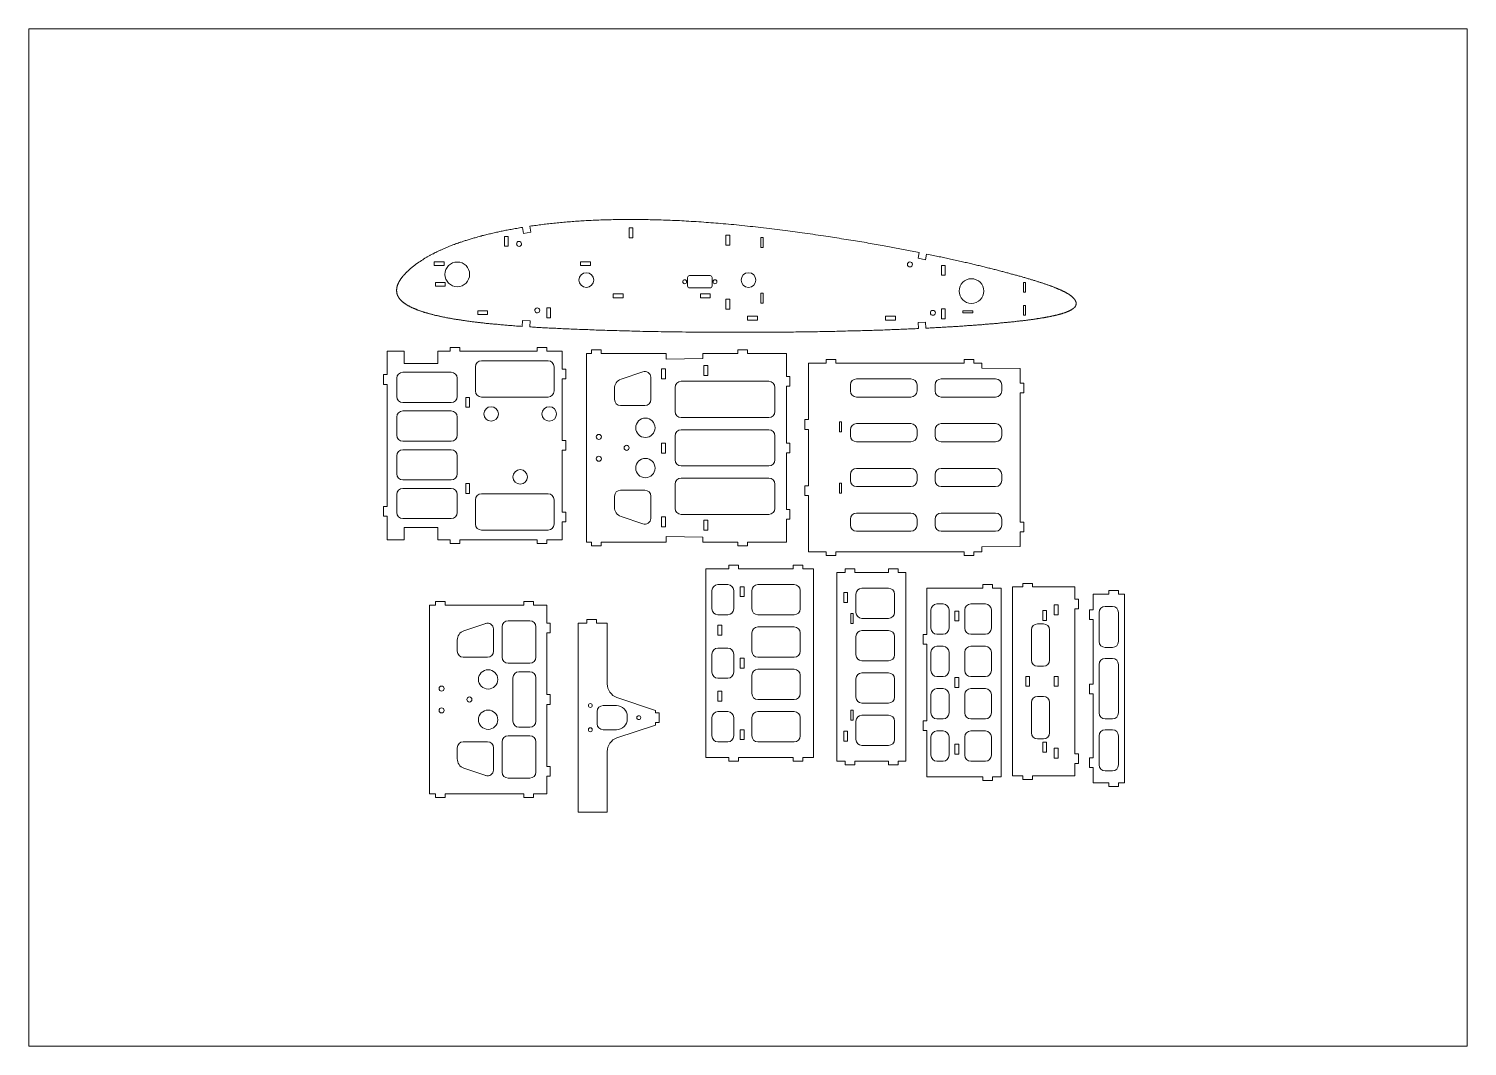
# Paper-space layout 'Sheet' of a CAD drawing. Header units: millimetres. Extents: x 0 to 1189, y 0 to 841.
# The model-space entities are those that its viewports show. They can reach past a viewport. Long polylines and large blocks are cut down to what shows.
import ezdxf

# ---------------------------------------------------------------- set-up
doc = ezdxf.new("R2010")
doc.units = ezdxf.units.MM
doc.layers.add('Geometries', color=7, linetype='Continuous')

msp = doc.modelspace()

# ---------------------------------------------------------------- linework, layer by layer
at = {"layer": 'Geometries', "linetype": 'Continuous', "lineweight": 15}
for p, q in [((415.1, 672.8), (414.2, 677.8)), ((396.3, 669.4), (393.1, 669.4)), ((393.1, 669.4), (393.1, 661.2)), ((396.3, 669.4), (396.3, 661.2)), ((408.1, 676.8), (409, 671.8)), ((409, 671.8), (415.1, 672.8)), ((499.4, 676.4), (496.2, 676.4)), ((496.2, 668.2), (496.2, 676.4)), ((499.4, 668.2), (496.2, 668.2)), ((499.4, 668.2), (499.4, 676.4)), ((579.4, 670.4), (576.2, 670.4)), ((576.2, 670.4), (576.2, 662.2)), ((579.4, 670.4), (579.4, 662.2)), ((605.2, 668.4), (605.2, 660.2)), ((606.9, 668.4), (605.2, 668.4)), ((606.9, 668.4), (606.9, 660.2)), ((396.3, 661.2), (393.1, 661.2)), ((579.4, 662.2), (576.2, 662.2)), ((606.9, 660.2), (605.2, 660.2)), ((735.1, 651.4), (736, 656)), ((742.1, 654.8), (741.1, 650.1)), ((335.1, 645.2), (335.1, 648.4)), ((343.3, 648.4), (335.1, 648.4)), ((343.3, 645.2), (335.1, 645.2)), ((343.3, 645.2), (343.3, 648.4)), ((464.3, 648.4), (456.1, 648.4)), ((456.1, 645.2), (456.1, 648.4)), ((464.3, 645.2), (456.1, 645.2)), ((464.3, 645.2), (464.3, 648.4)), ((741.1, 650.1), (735.1, 651.4)), ((754.4, 645.4), (754.4, 637.2)), ((757.6, 645.4), (754.4, 645.4)), ((757.6, 645.4), (757.6, 637.2)), ((336.1, 628.2), (336.1, 631.4)), ((344.3, 631.4), (336.1, 631.4)), ((344.3, 628.2), (344.3, 631.4)), ((544.6, 635.4), (544.6, 628.4)), ((563.2, 637), (546.2, 637)), ((564.8, 628.4), (564.8, 635.4)), ((757.6, 637.2), (754.4, 637.2)), ((822.1, 631.4), (822.1, 623.2)), ((823.8, 631.4), (822.1, 631.4)), ((823.8, 631.4), (823.8, 623.2)), ((344.3, 628.2), (336.1, 628.2)), ((483.1, 618.7), (483.1, 621.9)), ((483.1, 621.9), (491.3, 621.9)), ((483.1, 618.7), (491.3, 618.7)), ((491.3, 618.7), (491.3, 621.9)), ((546.2, 626.8), (563.2, 626.8)), ((555.1, 621.9), (563.3, 621.9)), ((555.1, 618.7), (555.1, 621.9)), ((555.1, 618.7), (563.3, 618.7)), ((563.3, 618.7), (563.3, 621.9)), ((606.9, 622.4), (605.2, 622.4)), ((605.2, 622.4), (605.2, 614.2)), ((606.9, 622.4), (606.9, 614.2)), ((823.8, 623.2), (822.1, 623.2)), ((371.1, 607.9), (379.3, 607.9)), ((371.1, 607.9), (371.1, 604.7)), ((379.3, 607.9), (379.3, 604.7)), ((431.3, 610.4), (428.1, 610.4)), ((428.1, 610.4), (428.1, 602.2)), ((431.3, 610.4), (431.3, 602.2)), ((579.4, 617.4), (576.2, 617.4)), ((576.2, 617.4), (576.2, 609.2)), ((579.4, 609.2), (576.2, 609.2)), ((579.4, 617.4), (579.4, 609.2)), ((606.9, 614.2), (605.2, 614.2)), ((754.4, 609.4), (754.4, 601.2)), ((757.6, 609.4), (754.4, 609.4)), ((757.6, 609.4), (757.6, 601.2)), ((780.3, 607.9), (772.1, 607.9)), ((772.1, 606.2), (772.1, 607.9)), ((780.3, 606.2), (780.3, 607.9)), ((823.8, 612.4), (822.1, 612.4)), ((822.1, 612.4), (822.1, 604.2)), ((823.8, 612.4), (823.8, 604.2)), ((371.1, 604.7), (379.3, 604.7)), ((408.2, 600), (407.9, 595)), ((414.5, 599.6), (408.2, 600)), ((414.2, 594.6), (414.5, 599.6)), ((431.3, 602.2), (428.1, 602.2)), ((594.1, 603.4), (602.3, 603.4)), ((594.1, 600.2), (594.1, 603.4)), ((594.1, 600.2), (602.3, 600.2)), ((602.3, 600.2), (602.3, 603.4)), ((708.1, 600.2), (708.1, 603.4)), ((708.1, 603.4), (716.3, 603.4)), ((708.1, 600.2), (716.3, 600.2)), ((716.3, 600.2), (716.3, 603.4)), ((741.2, 598.5), (735.1, 598.1)), ((735.1, 598.1), (735.4, 593.2)), ((741.5, 593.5), (741.2, 598.5)), ((757.6, 601.2), (754.4, 601.2)), ((780.3, 606.2), (772.1, 606.2)), ((823.8, 604.2), (822.1, 604.2)), ((296.3, 574.6), (310.4, 574.6)), ((296.3, 555.1), (296.3, 574.6)), ((310.4, 564.4), (310.4, 574.6)), ((338, 574.6), (338, 564.4)), ((338, 574.6), (348.2, 574.6)), ((348.2, 574.6), (348.2, 577.6)), ((348.2, 577.6), (356.2, 577.6)), ((356.2, 577.6), (356.2, 574.6)), ((356.2, 574.6), (420.2, 574.6)), ((420.2, 574.6), (420.2, 577.6)), ((420.2, 577.6), (428.2, 577.6)), ((428.2, 577.6), (428.2, 574.6)), ((428.2, 574.6), (441, 574.6)), ((441, 559.7), (441, 574.6)), ((461.1, 572.6), (465.2, 572.6)), ((461.1, 416.6), (461.1, 572.6)), ((465.2, 575.6), (465.2, 572.6)), ((473.2, 575.6), (465.2, 575.6)), ((473.2, 572.6), (473.2, 575.6)), ((473.2, 572.6), (526.9, 572.6)), ((526.9, 572.6), (526.9, 568)), ((557.1, 568.4), (557.1, 572.6)), ((557.1, 572.6), (586.2, 572.6)), ((586.2, 575.6), (586.2, 572.6)), ((594.2, 575.6), (586.2, 575.6)), ((594.2, 572.6), (594.2, 575.6)), ((594.2, 572.6), (626.2, 572.6)), ((626.2, 553.6), (626.2, 572.6)), ((338, 564.4), (310.4, 564.4)), ((369.2, 541.6), (369.2, 561.6)), ((374.2, 566.6), (429.2, 566.6)), ((434.2, 561.6), (434.2, 541.6)), ((444, 559.7), (441, 559.7)), ((444, 551.7), (444, 559.7)), ((526.3, 559.8), (523.1, 559.8)), ((523.1, 559.8), (523.1, 551.6)), ((526.3, 559.8), (526.3, 551.6)), ((526.9, 568), (557.1, 568.4)), ((561.3, 562.7), (558.1, 562.7)), ((558.1, 562.7), (558.1, 554.5)), ((561.3, 562.7), (561.3, 554.5)), ((659.2, 564.6), (644.4, 564.6)), ((644.4, 517.9), (644.4, 564.6)), ((659.2, 564.6), (659.2, 567.6)), ((659.2, 567.6), (667.2, 567.6)), ((667.2, 567.6), (667.2, 564.6)), ((773.2, 564.6), (667.2, 564.6)), ((773.2, 564.6), (773.2, 567.6)), ((773.2, 567.6), (781.2, 567.6)), ((781.2, 567.6), (781.2, 564.6)), ((787.9, 564.6), (781.2, 564.6)), ((787.9, 564.6), (787.9, 560.4)), ((787.9, 560.4), (819.4, 560.2)), ((819.4, 548), (819.4, 560.2)), ((293.3, 547.1), (293.3, 555.1)), ((293.3, 555.1), (296.3, 555.1)), ((296.3, 547.1), (293.3, 547.1)), ((296.3, 446.1), (296.3, 547.1)), ((304.2, 552.1), (304.2, 537.1)), ((349.2, 557.1), (309.2, 557.1)), ((354.2, 537.1), (354.2, 552.1)), ((441, 551.7), (444, 551.7)), ((441, 500.6), (441, 551.7)), ((507.7, 557.4), (489.6, 551.4)), ((514.2, 553), (514.2, 534.6)), ((526.3, 551.6), (523.1, 551.6)), ((539.2, 549.6), (611.7, 549.6)), ((561.3, 554.5), (558.1, 554.5)), ((629.2, 553.6), (626.2, 553.6)), ((629.2, 545.6), (629.2, 553.6)), ((729.2, 551.6), (684.2, 551.6)), ((799.2, 551.6), (754.2, 551.6)), ((819.4, 548), (822.6, 548)), ((822.6, 548), (822.6, 540)), ((361.2, 536.3), (361.2, 528.1)), ((361.2, 536.3), (364.4, 536.3)), ((364.4, 528.1), (364.4, 536.3)), ((429.2, 536.6), (374.2, 536.6)), ((484.2, 534.6), (484.2, 543.6)), ((534.2, 524.6), (534.2, 544.6)), ((616.7, 544.6), (616.7, 524.6)), ((626.2, 498.6), (626.2, 545.6)), ((626.2, 545.6), (629.2, 545.6)), ((679.2, 546.6), (679.2, 541.6)), ((684.2, 536.6), (729.2, 536.6)), ((734.2, 541.6), (734.2, 546.6)), ((749.2, 546.6), (749.2, 541.6)), ((754.2, 536.6), (799.2, 536.6)), ((804.2, 541.6), (804.2, 546.6)), ((819.4, 433.2), (819.4, 540)), ((822.6, 540), (819.4, 540)), ((309.2, 532.1), (349.2, 532.1)), ((349.2, 525.1), (309.2, 525.1)), ((364.4, 528.1), (361.2, 528.1)), ((509.2, 529.6), (489.2, 529.6)), ((304.2, 520.1), (304.2, 505.1)), ((354.2, 505.1), (354.2, 520.1)), ((611.7, 519.6), (539.2, 519.6)), ((641.4, 509.9), (641.4, 517.9)), ((641.4, 517.9), (644.4, 517.9)), ((670.2, 516.1), (670.2, 507.9)), ((671.9, 516.1), (670.2, 516.1)), ((671.9, 507.9), (671.9, 516.1)), ((729.2, 514.6), (684.2, 514.6)), ((799.2, 514.6), (754.2, 514.6)), ((309.2, 500.1), (349.2, 500.1)), ((441, 500.6), (444, 500.6)), ((444, 500.6), (444, 492.6)), ((534.2, 484.6), (534.2, 504.6)), ((539.2, 509.6), (611.7, 509.6)), ((616.7, 504.6), (616.7, 484.6)), ((644.4, 509.9), (641.4, 509.9)), ((644.4, 463.3), (644.4, 509.9)), ((670.2, 507.9), (671.9, 507.9)), ((679.2, 509.6), (679.2, 504.6)), ((684.2, 499.6), (729.2, 499.6)), ((734.2, 504.6), (734.2, 509.6)), ((749.2, 509.6), (749.2, 504.6)), ((754.2, 499.6), (799.2, 499.6)), ((804.2, 504.6), (804.2, 509.6)), ((304.2, 488.1), (304.2, 473.1)), ((349.2, 493.1), (309.2, 493.1)), ((354.2, 473.1), (354.2, 488.1)), ((444, 492.6), (441, 492.6)), ((441, 441.5), (441, 492.6)), ((526.3, 498.5), (523.1, 498.5)), ((523.1, 490.3), (523.1, 498.5)), ((526.3, 490.3), (523.1, 490.3)), ((526.3, 490.3), (526.3, 498.5)), ((626.2, 498.6), (629.2, 498.6)), ((626.2, 443.6), (626.2, 490.6)), ((629.2, 490.6), (626.2, 490.6)), ((629.2, 498.6), (629.2, 490.6)), ((611.7, 479.6), (539.2, 479.6)), ((729.2, 477.6), (684.2, 477.6)), ((799.2, 477.6), (754.2, 477.6)), ((309.2, 468.1), (349.2, 468.1)), ((364.4, 465.1), (361.2, 465.1)), ((361.2, 465.1), (361.2, 456.9)), ((364.4, 456.9), (364.4, 465.1)), ((534.2, 444.6), (534.2, 464.6)), ((539.2, 469.6), (611.7, 469.6)), ((616.7, 464.6), (616.7, 444.6)), ((670.2, 465.3), (671.9, 465.3)), ((670.2, 465.3), (670.2, 457.1)), ((671.9, 457.1), (671.9, 465.3)), ((679.2, 472.6), (679.2, 467.6)), ((734.2, 467.6), (734.2, 472.6)), ((749.2, 472.6), (749.2, 467.6)), ((804.2, 467.6), (804.2, 472.6)), ((304.2, 456.1), (304.2, 441.1)), ((349.2, 461.1), (309.2, 461.1)), ((354.2, 441.1), (354.2, 456.1)), ((361.2, 456.9), (364.4, 456.9)), ((429.2, 456.6), (374.2, 456.6)), ((484.2, 454.6), (484.2, 445.6)), ((509.2, 459.6), (489.2, 459.6)), ((514.2, 436.2), (514.2, 454.6)), ((641.4, 463.3), (641.4, 455.3)), ((644.4, 463.3), (641.4, 463.3)), ((641.4, 455.3), (644.4, 455.3)), ((644.4, 408.6), (644.4, 455.3)), ((671.9, 457.1), (670.2, 457.1)), ((684.2, 462.6), (729.2, 462.6)), ((754.2, 462.6), (799.2, 462.6)), ((296.3, 446.1), (293.3, 446.1)), ((293.3, 446.1), (293.3, 438.1)), ((369.2, 451.6), (369.2, 431.6)), ((434.2, 431.6), (434.2, 451.6)), ((441, 441.5), (444, 441.5)), ((444, 441.5), (444, 433.5)), ((626.2, 443.6), (629.2, 443.6)), ((629.2, 443.6), (629.2, 435.6)), ((729.2, 440.6), (684.2, 440.6)), ((799.2, 440.6), (754.2, 440.6)), ((293.3, 438.1), (296.3, 438.1)), ((296.3, 418.6), (296.3, 438.1)), ((309.2, 436.1), (349.2, 436.1)), ((338, 428.8), (310.4, 428.8)), ((310.4, 428.8), (310.4, 418.6)), ((338, 418.6), (338, 428.8)), ((444, 433.5), (441, 433.5)), ((441, 418.6), (441, 433.5)), ((507.7, 431.8), (489.6, 437.8)), ((526.3, 437.5), (523.1, 437.5)), ((523.1, 429.3), (523.1, 437.5)), ((526.3, 429.3), (523.1, 429.3)), ((526.3, 429.3), (526.3, 437.5)), ((611.7, 439.6), (539.2, 439.6)), ((558.1, 426.5), (558.1, 434.7)), ((561.3, 434.7), (558.1, 434.7)), ((561.3, 426.5), (561.3, 434.7)), ((626.2, 416.6), (626.2, 435.6)), ((629.2, 435.6), (626.2, 435.6)), ((679.2, 435.6), (679.2, 430.6)), ((734.2, 430.6), (734.2, 435.6)), ((749.2, 435.6), (749.2, 430.6)), ((804.2, 430.6), (804.2, 435.6)), ((822.6, 433.2), (819.4, 433.2)), ((822.6, 425.2), (822.6, 433.2)), ((296.3, 418.6), (310.4, 418.6)), ((338, 418.6), (348.2, 418.6)), ((348.2, 418.6), (348.2, 415.6)), ((356.2, 415.6), (356.2, 418.6)), ((356.2, 418.6), (420.2, 418.6)), ((374.2, 426.6), (429.2, 426.6)), ((420.2, 418.6), (420.2, 415.6)), ((428.2, 415.6), (428.2, 418.6)), ((428.2, 418.6), (441, 418.6)), ((461.1, 416.6), (465.2, 416.6)), ((465.2, 413.6), (465.2, 416.6)), ((473.2, 416.6), (526.9, 416.6)), ((473.2, 416.6), (473.2, 413.6)), ((526.9, 421.2), (557.1, 420.8)), ((526.9, 416.6), (526.9, 421.2)), ((557.1, 420.8), (557.1, 416.6)), ((557.1, 416.6), (586.2, 416.6)), ((561.3, 426.5), (558.1, 426.5)), ((586.2, 413.6), (586.2, 416.6)), ((594.2, 416.6), (594.2, 413.6)), ((594.2, 416.6), (626.2, 416.6)), ((684.2, 425.6), (729.2, 425.6)), ((754.2, 425.6), (799.2, 425.6)), ((819.4, 425.2), (822.6, 425.2)), ((819.4, 413), (819.4, 425.2)), ((348.2, 415.6), (356.2, 415.6)), ((420.2, 415.6), (428.2, 415.6)), ((473.2, 413.6), (465.2, 413.6)), ((594.2, 413.6), (586.2, 413.6)), ((659.2, 408.6), (644.4, 408.6)), ((659.2, 408.6), (659.2, 405.6)), ((659.2, 405.6), (667.2, 405.6)), ((667.2, 405.6), (667.2, 408.6)), ((773.2, 408.6), (667.2, 408.6)), ((773.2, 408.6), (773.2, 405.6)), ((773.2, 405.6), (781.2, 405.6)), ((781.2, 405.6), (781.2, 408.6)), ((787.9, 408.6), (781.2, 408.6)), ((787.9, 412.8), (819.4, 413)), ((787.9, 408.6), (787.9, 412.8)), ((578.7, 394.6), (559.7, 394.6)), ((559.7, 238.6), (559.7, 394.6)), ((578.7, 397.6), (578.7, 394.6)), ((586.7, 397.6), (578.7, 397.6)), ((586.7, 394.6), (586.7, 397.6)), ((631.7, 394.6), (586.7, 394.6)), ((631.7, 397.6), (631.7, 394.6)), ((639.7, 397.6), (631.7, 397.6)), ((639.7, 394.6), (639.7, 397.6)), ((648.7, 394.6), (639.7, 394.6)), ((648.7, 238.6), (648.7, 394.6)), ((674.7, 394.6), (674.7, 391.6)), ((682.7, 394.6), (674.7, 394.6)), ((682.7, 391.6), (682.7, 394.6)), ((710.7, 394.6), (710.7, 391.6)), ((718.7, 394.6), (710.7, 394.6)), ((718.7, 391.6), (718.7, 394.6)), ((569.7, 381.6), (577.7, 381.6)), ((602.7, 381.6), (632.7, 381.6)), ((667.9, 235.6), (667.9, 391.6)), ((667.9, 391.6), (674.7, 391.6)), ((682.7, 391.6), (710.7, 391.6)), ((718.7, 391.6), (724.9, 391.6)), ((724.9, 235.6), (724.9, 391.6)), ((788.7, 381.6), (796.7, 381.6)), ((788.7, 378.6), (788.7, 381.6)), ((796.7, 381.6), (796.7, 378.6)), ((821.7, 382.6), (821.7, 379.6)), ((829.7, 382.6), (821.7, 382.6)), ((829.7, 379.6), (829.7, 382.6)), ((564.7, 376.6), (564.7, 361.6)), ((582.7, 376.6), (582.7, 361.6)), ((588.1, 371.6), (588.1, 379.8)), ((588.1, 379.8), (591.3, 379.8)), ((591.3, 371.6), (588.1, 371.6)), ((591.3, 379.8), (591.3, 371.6)), ((597.7, 376.6), (597.7, 361.6)), ((637.7, 376.6), (637.7, 361.6)), ((673.6, 366.9), (673.6, 375.1)), ((673.6, 375.1), (676.8, 375.1)), ((676.8, 375.1), (676.8, 366.9)), ((683.7, 373.6), (683.7, 358.6)), ((688.7, 378.6), (710.7, 378.6)), ((715.7, 373.6), (715.7, 358.6)), ((742.3, 340.2), (742.3, 378.6)), ((742.3, 378.6), (788.7, 378.6)), ((796.7, 378.6), (803.7, 378.6)), ((803.7, 222.6), (803.7, 378.6)), ((813.2, 223.6), (813.2, 379.6)), ((821.7, 379.6), (813.2, 379.6)), ((864.6, 379.6), (829.7, 379.6)), ((864.6, 369.6), (864.6, 379.6)), ((864.6, 369.6), (867.6, 369.6)), ((867.6, 369.6), (867.6, 361.6)), ((892.7, 373.6), (879.9, 373.6)), ((879.9, 360.7), (879.9, 373.6)), ((900.7, 376.6), (892.7, 376.6)), ((892.7, 376.6), (892.7, 373.6)), ((900.7, 373.6), (900.7, 376.6)), ((905.7, 373.6), (900.7, 373.6)), ((905.7, 217.6), (905.7, 373.6)), ((331.1, 364.6), (336.2, 364.6)), ((331.1, 208.6), (331.1, 364.6)), ((344.2, 367.6), (336.2, 367.6)), ((336.2, 367.6), (336.2, 364.6)), ((344.2, 364.6), (344.2, 367.6)), ((344.2, 364.6), (409.2, 364.6)), ((417.2, 367.6), (409.2, 367.6)), ((409.2, 367.6), (409.2, 364.6)), ((417.2, 364.6), (417.2, 367.6)), ((417.2, 364.6), (428.1, 364.6)), ((428.1, 349.8), (428.1, 364.6)), ((676.8, 366.9), (673.6, 366.9)), ((679.6, 349.5), (679.6, 357.7)), ((681.3, 357.7), (679.6, 357.7)), ((681.3, 357.7), (681.3, 349.5)), ((745.7, 360.6), (745.7, 345.6)), ((750.7, 365.6), (755.7, 365.6)), ((760.7, 360.6), (760.7, 345.6)), ((765.6, 359.7), (765.6, 351.5)), ((768.8, 359.7), (765.6, 359.7)), ((768.8, 351.5), (768.8, 359.7)), ((773.7, 360.6), (773.7, 345.6)), ((778.7, 365.6), (790.7, 365.6)), ((795.7, 360.6), (795.7, 345.6)), ((841.3, 360.2), (838.1, 360.2)), ((838.1, 352), (838.1, 360.2)), ((841.3, 352), (841.3, 360.2)), ((847.6, 356.7), (847.6, 364.9)), ((850.8, 364.9), (847.6, 364.9)), ((847.6, 356.7), (850.8, 356.7)), ((850.8, 364.9), (850.8, 356.7)), ((867.6, 361.6), (864.6, 361.6)), ((864.6, 241.6), (864.6, 361.6)), ((876.9, 360.7), (876.9, 352.7)), ((879.9, 360.7), (876.9, 360.7)), ((884.7, 334.6), (884.7, 358.6)), ((889.7, 363.6), (895.7, 363.6)), ((900.7, 358.6), (900.7, 334.6)), ((377.7, 349.4), (359.6, 343.4)), ((384.2, 345), (384.2, 326.6)), ((391.2, 346.6), (391.2, 321.6)), ((414.2, 351.6), (396.2, 351.6)), ((419.2, 321.6), (419.2, 346.6)), ((428.1, 349.8), (431.1, 349.8)), ((431.1, 349.8), (431.1, 341.8)), ((454.1, 193.6), (454.1, 349.6)), ((461.2, 349.6), (454.1, 349.6)), ((461.2, 349.6), (461.2, 352.6)), ((461.2, 352.6), (469.2, 352.6)), ((469.2, 352.6), (469.2, 349.6)), ((478.2, 349.6), (469.2, 349.6)), ((478.2, 349.6), (478.2, 299.6)), ((572.8, 348), (569.6, 348)), ((569.6, 348), (569.6, 339.8)), ((577.7, 356.6), (569.7, 356.6)), ((572.8, 348), (572.8, 339.8)), ((632.7, 356.6), (602.7, 356.6)), ((602.7, 346.6), (632.7, 346.6)), ((679.6, 349.5), (681.3, 349.5)), ((710.7, 353.6), (688.7, 353.6)), ((765.6, 351.5), (768.8, 351.5)), ((838.7, 349.1), (833.7, 349.1)), ((838.1, 352), (841.3, 352)), ((876.9, 352.7), (879.9, 352.7)), ((879.9, 299.4), (879.9, 352.7)), ((354.2, 326.6), (354.2, 335.6)), ((428.1, 290.6), (428.1, 341.8)), ((431.1, 341.8), (428.1, 341.8)), ((569.6, 339.8), (572.8, 339.8)), ((597.7, 341.6), (597.7, 326.6)), ((637.7, 341.6), (637.7, 326.6)), ((683.7, 338.6), (683.7, 323.6)), ((688.7, 343.6), (710.7, 343.6)), ((715.7, 338.6), (715.7, 323.6)), ((739.3, 332.2), (739.3, 340.2)), ((739.3, 340.2), (742.3, 340.2)), ((755.7, 340.6), (750.7, 340.6)), ((790.7, 340.6), (778.7, 340.6)), ((828.7, 344.1), (828.7, 319.1)), ((843.7, 319.1), (843.7, 344.1)), ((379.2, 321.6), (359.2, 321.6)), ((564.7, 324.1), (564.7, 309.1)), ((569.7, 329.1), (577.7, 329.1)), ((582.7, 324.1), (582.7, 309.1)), ((632.7, 321.6), (602.7, 321.6)), ((742.3, 332.2), (739.3, 332.2)), ((742.3, 269), (742.3, 332.2)), ((745.7, 325.6), (745.7, 310.6)), ((750.7, 330.6), (755.7, 330.6)), ((760.7, 325.6), (760.7, 310.6)), ((773.7, 325.6), (773.7, 310.6)), ((778.7, 330.6), (790.7, 330.6)), ((795.7, 325.6), (795.7, 310.6)), ((895.7, 329.6), (889.7, 329.6)), ((396.2, 316.6), (414.2, 316.6)), ((405.2, 309.6), (414.2, 309.6)), ((591.3, 320.7), (588.1, 320.7)), ((588.1, 312.5), (588.1, 320.7)), ((588.1, 312.5), (591.3, 312.5)), ((591.3, 320.7), (591.3, 312.5)), ((602.7, 311.6), (632.7, 311.6)), ((710.7, 318.6), (688.7, 318.6)), ((833.7, 314.1), (838.7, 314.1)), ((884.7, 275.6), (884.7, 315.6)), ((889.7, 320.6), (895.7, 320.6)), ((900.7, 315.6), (900.7, 275.6)), ((400.2, 268.6), (400.2, 304.6)), ((419.2, 304.6), (419.2, 268.6)), ((577.7, 304.1), (569.7, 304.1)), ((597.7, 306.6), (597.7, 291.6)), ((637.7, 306.6), (637.7, 291.6)), ((683.7, 303.6), (683.7, 288.6)), ((688.7, 308.6), (710.7, 308.6)), ((715.7, 303.6), (715.7, 288.6)), ((755.7, 305.6), (750.7, 305.6)), ((765.6, 304.7), (765.6, 296.5)), ((765.6, 304.7), (768.8, 304.7)), ((768.8, 296.5), (768.8, 304.7)), ((790.7, 305.6), (778.7, 305.6)), ((824.1, 305.7), (824.1, 297.5)), ((824.1, 305.7), (827.3, 305.7)), ((827.3, 297.5), (824.1, 297.5)), ((827.3, 297.5), (827.3, 305.7)), ((847.6, 305.7), (850.8, 305.7)), ((847.6, 297.5), (847.6, 305.7)), ((850.8, 297.5), (847.6, 297.5)), ((850.8, 305.7), (850.8, 297.5)), ((876.9, 299.4), (879.9, 299.4)), ((876.9, 291.4), (876.9, 299.4)), ((431.1, 290.6), (428.1, 290.6)), ((431.1, 282.6), (431.1, 290.6)), ((486.2, 288.2), (518.1, 277.6)), ((569.6, 293.4), (569.6, 285.2)), ((569.6, 293.4), (572.8, 293.4)), ((572.8, 285.2), (572.8, 293.4)), ((632.7, 286.6), (602.7, 286.6)), ((745.7, 290.6), (745.7, 275.6)), ((750.7, 295.6), (755.7, 295.6)), ((760.7, 290.6), (760.7, 275.6)), ((768.8, 296.5), (765.6, 296.5)), ((773.7, 290.6), (773.7, 275.6)), ((778.7, 295.6), (790.7, 295.6)), ((795.7, 290.6), (795.7, 275.6)), ((833.7, 289.1), (838.7, 289.1)), ((879.9, 291.4), (876.9, 291.4)), ((879.9, 238.4), (879.9, 291.4)), ((428.1, 282.6), (431.1, 282.6)), ((428.1, 231.3), (428.1, 282.6)), ((469.7, 276.6), (469.7, 266.6)), ((485.7, 281.6), (474.7, 281.6)), ((518.1, 275.6), (518.1, 277.6)), ((518.1, 275.6), (521.2, 275.6)), ((521.2, 275.6), (521.2, 267.6)), ((572.8, 285.2), (569.6, 285.2)), ((569.7, 276.6), (577.7, 276.6)), ((602.7, 276.6), (632.7, 276.6)), ((679.6, 277.7), (681.3, 277.7)), ((679.6, 269.5), (679.6, 277.7)), ((681.3, 277.7), (681.3, 269.5)), ((710.7, 283.6), (688.7, 283.6)), ((688.7, 273.6), (710.7, 273.6)), ((828.7, 259.1), (828.7, 284.1)), ((843.7, 284.1), (843.7, 259.1)), ((414.2, 263.6), (405.2, 263.6)), ((474.7, 261.6), (485.7, 261.6)), ((486.2, 255), (518.1, 265.5)), ((494.7, 270.6), (494.7, 272.6)), ((521.2, 267.6), (518.1, 267.6)), ((518.1, 265.5), (518.1, 267.6)), ((564.7, 271.6), (564.7, 256.6)), ((582.7, 271.6), (582.7, 256.6)), ((588.1, 253.4), (588.1, 261.6)), ((591.3, 261.6), (588.1, 261.6)), ((591.3, 261.6), (591.3, 253.4)), ((597.7, 271.6), (597.7, 256.6)), ((637.7, 271.6), (637.7, 256.6)), ((681.3, 269.5), (679.6, 269.5)), ((683.7, 268.6), (683.7, 253.6)), ((715.7, 268.6), (715.7, 253.6)), ((739.3, 269), (739.3, 261)), ((742.3, 269), (739.3, 269)), ((755.7, 270.6), (750.7, 270.6)), ((790.7, 270.6), (778.7, 270.6)), ((895.7, 270.6), (889.7, 270.6)), ((889.7, 261.6), (895.7, 261.6)), ((379.2, 251.6), (359.2, 251.6)), ((391.2, 226.6), (391.2, 251.6)), ((396.2, 256.6), (414.2, 256.6)), ((419.2, 251.6), (419.2, 226.6)), ((577.7, 251.6), (569.7, 251.6)), ((588.1, 253.4), (591.3, 253.4)), ((632.7, 251.6), (602.7, 251.6)), ((676.8, 260.3), (673.6, 260.3)), ((673.6, 252.1), (673.6, 260.3)), ((673.6, 252.1), (676.8, 252.1)), ((676.8, 260.3), (676.8, 252.1)), ((739.3, 261), (742.3, 261)), ((742.3, 222.6), (742.3, 261)), ((745.7, 255.6), (745.7, 240.6)), ((750.7, 260.6), (755.7, 260.6)), ((760.7, 255.6), (760.7, 240.6)), ((773.7, 255.6), (773.7, 240.6)), ((778.7, 260.6), (790.7, 260.6)), ((795.7, 255.6), (795.7, 240.6)), ((838.7, 254.1), (833.7, 254.1)), ((838.1, 251.2), (841.3, 251.2)), ((838.1, 243), (838.1, 251.2)), ((841.3, 251.2), (841.3, 243)), ((884.7, 232.6), (884.7, 256.6)), ((900.7, 256.6), (900.7, 232.6)), ((354.2, 246.6), (354.2, 237.6)), ((384.2, 228.2), (384.2, 246.6)), ((478.2, 193.6), (478.2, 243.6)), ((578.7, 238.6), (559.7, 238.6)), ((578.7, 235.6), (578.7, 238.6)), ((631.7, 238.6), (586.7, 238.6)), ((586.7, 238.6), (586.7, 235.6)), ((631.7, 235.6), (631.7, 238.6)), ((648.7, 238.6), (639.7, 238.6)), ((639.7, 238.6), (639.7, 235.6)), ((710.7, 248.6), (688.7, 248.6)), ((765.6, 249.7), (768.8, 249.7)), ((765.6, 249.7), (765.6, 241.5)), ((768.8, 241.5), (765.6, 241.5)), ((768.8, 241.5), (768.8, 249.7)), ((841.3, 243), (838.1, 243)), ((847.6, 238.2), (847.6, 246.4)), ((847.6, 246.4), (850.8, 246.4)), ((850.8, 238.2), (847.6, 238.2)), ((850.8, 246.4), (850.8, 238.2)), ((867.6, 241.6), (864.6, 241.6)), ((867.6, 233.6), (867.6, 241.6)), ((876.9, 230.4), (876.9, 238.4)), ((876.9, 238.4), (879.9, 238.4)), ((377.7, 223.8), (359.6, 229.8)), ((431.1, 231.3), (428.1, 231.3)), ((431.1, 223.3), (431.1, 231.3)), ((586.7, 235.6), (578.7, 235.6)), ((639.7, 235.6), (631.7, 235.6)), ((667.9, 235.6), (674.7, 235.6)), ((674.7, 232.6), (674.7, 235.6)), ((682.7, 232.6), (674.7, 232.6)), ((682.7, 235.6), (710.7, 235.6)), ((682.7, 235.6), (682.7, 232.6)), ((710.7, 232.6), (710.7, 235.6)), ((718.7, 232.6), (710.7, 232.6)), ((718.7, 235.6), (718.7, 232.6)), ((718.7, 235.6), (724.9, 235.6)), ((755.7, 235.6), (750.7, 235.6)), ((790.7, 235.6), (778.7, 235.6)), ((864.6, 233.6), (867.6, 233.6)), ((864.6, 223.6), (864.6, 233.6)), ((879.9, 230.4), (876.9, 230.4)), ((879.9, 217.6), (879.9, 230.4)), ((895.7, 227.6), (889.7, 227.6)), ((414.2, 221.6), (396.2, 221.6)), ((428.1, 208.6), (428.1, 223.3)), ((428.1, 223.3), (431.1, 223.3)), ((742.3, 222.6), (788.7, 222.6)), ((788.7, 222.6), (788.7, 219.6)), ((788.7, 219.6), (796.7, 219.6)), ((796.7, 219.6), (796.7, 222.6)), ((796.7, 222.6), (803.7, 222.6)), ((821.7, 223.6), (813.2, 223.6)), ((821.7, 220.6), (821.7, 223.6)), ((829.7, 220.6), (821.7, 220.6)), ((864.6, 223.6), (829.7, 223.6)), ((829.7, 223.6), (829.7, 220.6)), ((892.7, 217.6), (879.9, 217.6)), ((892.7, 214.6), (892.7, 217.6)), ((900.7, 214.6), (892.7, 214.6)), ((905.7, 217.6), (900.7, 217.6)), ((900.7, 217.6), (900.7, 214.6)), ((331.1, 208.6), (336.2, 208.6)), ((336.2, 205.6), (336.2, 208.6)), ((344.2, 205.6), (336.2, 205.6)), ((344.2, 208.6), (409.2, 208.6)), ((344.2, 208.6), (344.2, 205.6)), ((409.2, 205.6), (409.2, 208.6)), ((417.2, 205.6), (409.2, 205.6)), ((417.2, 208.6), (428.1, 208.6)), ((417.2, 208.6), (417.2, 205.6)), ((478.2, 193.6), (454.1, 193.6))]:
    msp.add_line(p, q, dxfattribs=at)
at = {"layer": 'Geometries', "linetype": 'Continuous', "lineweight": 15, "flags": 128}
for points in [[(736, 656), (734.6, 656.3), (733.1, 656.6), (731.6, 656.9), (730.1, 657.2), (728.6, 657.5), (727.1, 657.8), (725.7, 658.1), (724.3, 658.3), (722.9, 658.6), (721.4, 658.9), (720, 659.2), (718.6, 659.4), (717.1, 659.7), (715.7, 660), (714.3, 660.2), (712.8, 660.5), (711.4, 660.8), (710, 661), (708.5, 661.3), (707.1, 661.5), (705.4, 661.8), (703.8, 662.1), (702.2, 662.4), (700.5, 662.7), (698.9, 663), (697.2, 663.3), (695.5, 663.6), (693.9, 663.9), (692.1, 664.2), (690.4, 664.5), (688.6, 664.8), (686.9, 665.1), (685.1, 665.4), (683.4, 665.7), (681.4, 666), (679.5, 666.3), (677.6, 666.6), (675.6, 666.9), (673.7, 667.2), (671.7, 667.5), (669.8, 667.9), (668, 668.1), (666.2, 668.4), (664.4, 668.7), (662.6, 669), (660.8, 669.3), (658.9, 669.5), (656.8, 669.9), (654.6, 670.2), (652.4, 670.5), (650.2, 670.8), (648, 671.2), (645.9, 671.5), (643.7, 671.8), (641.6, 672.1), (639.4, 672.4), (637.4, 672.7), (635.4, 672.9), (633.4, 673.2), (631.4, 673.5), (629.3, 673.7), (627.3, 674), (625.3, 674.3), (623.1, 674.6), (620.8, 674.8), (618.6, 675.1), (616.4, 675.4), (614.1, 675.7), (611.9, 675.9), (609.7, 676.2), (607.4, 676.5), (605.2, 676.7), (602.9, 677), (600.7, 677.2), (598.5, 677.5), (596.3, 677.7), (594.1, 677.9), (591.8, 678.2), (589.5, 678.4), (587.3, 678.6), (585, 678.9), (582.8, 679.1), (580.5, 679.3), (578.3, 679.5), (576.1, 679.7), (573.9, 679.9), (571.9, 680.1), (569.9, 680.2), (567.9, 680.4), (565.9, 680.5), (563.9, 680.7), (561.9, 680.9), (559.9, 681), (557.9, 681.1), (555.9, 681.3), (553.8, 681.4), (551.7, 681.6), (549.7, 681.7), (547.6, 681.8), (545.5, 682), (543.5, 682.1), (541.6, 682.2), (539.7, 682.3), (537.8, 682.4), (535.9, 682.5), (534, 682.6), (532.1, 682.6), (530.2, 682.7), (528.3, 682.8), (526.5, 682.9), (524.6, 682.9), (522.7, 683), (520.8, 683.1), (519, 683.1), (517.2, 683.2), (515.5, 683.2), (513.7, 683.2), (511.9, 683.3), (510.3, 683.3), (508.7, 683.3), (507.1, 683.4), (505.4, 683.4), (503.8, 683.4), (502.2, 683.4), (500.6, 683.4), (498.9, 683.4), (497.1, 683.4), (495.3, 683.4), (493.6, 683.4), (491.8, 683.4), (490, 683.4), (488.3, 683.4), (486.5, 683.3), (484.7, 683.3), (483, 683.3), (481.3, 683.2), (479.5, 683.2), (477.8, 683.1), (476.1, 683.1), (474.5, 683), (472.9, 683), (471.3, 682.9), (469.8, 682.9), (468.2, 682.8), (466.6, 682.7), (465, 682.6), (463.6, 682.6), (462.1, 682.5), (460.7, 682.4), (459.2, 682.3), (457.8, 682.2), (456.4, 682.2), (454.9, 682.1), (453.5, 682), (452, 681.9), (450.6, 681.8), (449.2, 681.7), (447.7, 681.5), (446.4, 681.4), (445.1, 681.3), (443.7, 681.2), (442.4, 681.1), (441, 681), (439.6, 680.8), (438.2, 680.7), (436.8, 680.6), (435.4, 680.4), (433.9, 680.3), (432.5, 680.1), (431.2, 680), (429.9, 679.8), (428.6, 679.7), (427.2, 679.5), (425.9, 679.4), (424.6, 679.2), (423.3, 679), (422, 678.9), (420.7, 678.7), (419.3, 678.5), (418.1, 678.3), (416.8, 678.2), (415.5, 678), (414.2, 677.8)], [(408.1, 676.8), (406.8, 676.6), (405.6, 676.4), (404.5, 676.2), (403.3, 676), (402.1, 675.8), (400.9, 675.6), (399.8, 675.4), (398.7, 675.2), (397.6, 675), (396.4, 674.8), (395.3, 674.6), (394.4, 674.4), (393.4, 674.2), (392.4, 674), (391.4, 673.8), (390.5, 673.6), (389.5, 673.4), (388.5, 673.2), (387.6, 673), (386.6, 672.8), (385.6, 672.5), (384.6, 672.3), (383.6, 672.1), (382.6, 671.9), (381.6, 671.6), (380.7, 671.4), (379.7, 671.2), (378.7, 670.9), (377.7, 670.7), (376.8, 670.4), (375.8, 670.2), (374.9, 670), (374, 669.7), (373.1, 669.5), (372.2, 669.2), (371.3, 669), (370.5, 668.8), (369.7, 668.6), (368.9, 668.3), (368.1, 668.1), (367.4, 667.9), (366.6, 667.6), (365.8, 667.4), (364.9, 667.2), (364.1, 666.9), (363.2, 666.6), (362.4, 666.4), (361.5, 666.1), (360.8, 665.9), (360.1, 665.7), (359.4, 665.4), (358.8, 665.2), (358.1, 665), (357.4, 664.7), (356.6, 664.5), (355.8, 664.2), (355, 663.9), (354.2, 663.6), (353.5, 663.4), (352.8, 663.1), (352, 662.8), (351.3, 662.6), (350.6, 662.3), (349.9, 662), (349.2, 661.8), (348.6, 661.5), (347.9, 661.2), (347.3, 661), (346.7, 660.7), (346, 660.5), (345.4, 660.2), (344.8, 660), (344.2, 659.7), (343.5, 659.4), (342.9, 659.2), (342.3, 658.9), (341.7, 658.6), (341.2, 658.4), (340.6, 658.1), (340, 657.9), (339.5, 657.6), (338.9, 657.4), (338.4, 657.1), (337.8, 656.8), (337.2, 656.5), (336.6, 656.2), (336.1, 656), (335.5, 655.7), (335, 655.4), (334.5, 655.1), (333.9, 654.9), (333.4, 654.6), (332.9, 654.3), (332.4, 654.1), (331.9, 653.8), (331.4, 653.5), (330.9, 653.2), (330.4, 653), (329.9, 652.7), (329.4, 652.4), (329, 652.1), (328.5, 651.9), (328, 651.6), (327.5, 651.3), (327, 651), (326.6, 650.7), (326.1, 650.4), (325.6, 650.1), (325.2, 649.8), (324.7, 649.5), (324.3, 649.3), (323.8, 649), (323.4, 648.7), (322.9, 648.4), (322.5, 648.1), (322.1, 647.8), (321.6, 647.5), (321.2, 647.2), (320.8, 646.9), (320.4, 646.6), (319.9, 646.3), (319.5, 646), (319.1, 645.7), (318.7, 645.4), (318.3, 645.1), (318, 644.8), (317.6, 644.5), (317.3, 644.2), (316.9, 644), (316.6, 643.7), (316.3, 643.4), (315.9, 643.1), (315.6, 642.9), (315.3, 642.6), (315, 642.3), (314.7, 642.1), (314.4, 641.8), (314.1, 641.5), (313.8, 641.3), (313.5, 641), (313.2, 640.7), (312.9, 640.4), (312.6, 640.2), (312.4, 639.9), (312.1, 639.6), (311.8, 639.3), (311.5, 639.1), (311.3, 638.8), (311, 638.5), (310.8, 638.2), (310.5, 637.9), (310.3, 637.7), (310, 637.4), (309.8, 637.2), (309.6, 636.9), (309.4, 636.6), (309.2, 636.4), (309, 636.1), (308.8, 635.9), (308.6, 635.6), (308.4, 635.4), (308.2, 635.1), (308, 634.9), (307.8, 634.7), (307.7, 634.4), (307.5, 634.2), (307.4, 634), (307.2, 633.7), (307.1, 633.5), (306.9, 633.3), (306.8, 633), (306.6, 632.8), (306.5, 632.6), (306.4, 632.3), (306.2, 632.1), (306.1, 631.9), (306, 631.7), (305.9, 631.4), (305.7, 631.2), (305.6, 631), (305.5, 630.8), (305.4, 630.5), (305.3, 630.3), (305.2, 630.1), (305.1, 629.9), (305, 629.6), (304.9, 629.4), (304.9, 629.2), (304.8, 629), (304.7, 628.7), (304.6, 628.5), (304.6, 628.3), (304.5, 628.1), (304.4, 627.8), (304.4, 627.6), (304.3, 627.4), (304.3, 627.2), (304.2, 627), (304.2, 626.8), (304.2, 626.5), (304.1, 626.3), (304.1, 626.1), (304.1, 625.9), (304.1, 625.7), (304, 625.5), (304, 625.3), (304, 625.1), (304, 624.8), (304, 624.6), (304, 624.4), (304, 624.2), (304, 624), (304.1, 623.8), (304.1, 623.6), (304.1, 623.4), (304.1, 623.2), (304.1, 623), (304.2, 622.8), (304.2, 622.6), (304.3, 622.4), (304.3, 622.3), (304.3, 622.1), (304.4, 621.9), (304.5, 621.7), (304.5, 621.5), (304.6, 621.3), (304.6, 621.1), (304.7, 621), (304.8, 620.8), (304.9, 620.6), (304.9, 620.4), (305, 620.2), (305.1, 620), (305.2, 619.9), (305.3, 619.7), (305.4, 619.5), (305.5, 619.3), (305.6, 619.1), (305.7, 619), (305.8, 618.8), (306, 618.6), (306.1, 618.4), (306.2, 618.3), (306.3, 618.1), (306.5, 617.9), (306.6, 617.7), (306.8, 617.5), (306.9, 617.3), (307.1, 617.1), (307.3, 617), (307.5, 616.8), (307.6, 616.6), (307.8, 616.4), (308, 616.2), (308.2, 616), (308.4, 615.8), (308.6, 615.6), (308.8, 615.4), (309, 615.3), (309.2, 615.1), (309.5, 614.9), (309.7, 614.7), (309.9, 614.6), (310.1, 614.4), (310.4, 614.2), (310.6, 614.1), (310.8, 613.9), (311.1, 613.7), (311.3, 613.6), (311.6, 613.4), (311.8, 613.2), (312.1, 613.1), (312.3, 612.9), (312.6, 612.7), (312.9, 612.6), (313.2, 612.4), (313.4, 612.2), (313.7, 612.1), (314.1, 611.9), (314.4, 611.7), (314.7, 611.6), (315, 611.4), (315.3, 611.2), (315.6, 611.1), (316, 610.9), (316.3, 610.7), (316.6, 610.6), (317, 610.4), (317.3, 610.3), (317.7, 610.1), (318, 610), (318.3, 609.8), (318.7, 609.7), (319, 609.5), (319.4, 609.4), (319.8, 609.2), (320.1, 609.1), (320.5, 608.9), (320.9, 608.7), (321.3, 608.6), (321.7, 608.5), (322, 608.3), (322.4, 608.2), (322.8, 608), (323.2, 607.9), (323.6, 607.8), (324, 607.6), (324.4, 607.5), (324.8, 607.4), (325.2, 607.2), (325.6, 607.1), (326, 607), (326.4, 606.8), (326.8, 606.7), (327.2, 606.6), (327.7, 606.4), (328.1, 606.3), (328.5, 606.2), (329, 606.1), (329.4, 605.9), (329.8, 605.8), (330.3, 605.7), (330.7, 605.6), (331.3, 605.4), (331.8, 605.3), (332.4, 605.1), (332.9, 605), (333.5, 604.8), (334, 604.7), (334.6, 604.6), (335.2, 604.4), (335.7, 604.3), (336.3, 604.1), (336.9, 604), (337.5, 603.9), (338, 603.7), (338.6, 603.6), (339.2, 603.5), (339.7, 603.4), (340.3, 603.2), (340.9, 603.1), (341.5, 603), (342.1, 602.9), (342.8, 602.7), (343.4, 602.6), (344, 602.5), (344.6, 602.4), (345.2, 602.2), (345.8, 602.1), (346.4, 602), (347, 601.9), (347.7, 601.8), (348.3, 601.7), (348.9, 601.6), (349.5, 601.4), (350.2, 601.3), (350.8, 601.2), (351.4, 601.1), (352, 601), (352.7, 600.9), (353.4, 600.8), (354.1, 600.7), (354.8, 600.6), (355.5, 600.5), (356.2, 600.4), (356.9, 600.3), (357.5, 600.2), (358.2, 600.1), (358.9, 600), (359.6, 599.9), (360.2, 599.8), (361, 599.6), (361.8, 599.5), (362.6, 599.4), (363.3, 599.3), (364.1, 599.2), (364.9, 599.1), (365.7, 599), (366.5, 598.9), (367.3, 598.8), (368.1, 598.7), (368.9, 598.6), (369.7, 598.5), (370.5, 598.4), (371.3, 598.3), (372.1, 598.2), (373, 598.1), (373.8, 598), (374.7, 597.9), (375.6, 597.8), (376.5, 597.7), (377.3, 597.6), (378.2, 597.5), (379.2, 597.4), (380.2, 597.3), (381.2, 597.2), (382.2, 597.1), (383.2, 597), (384.2, 596.9), (385.2, 596.8), (386.2, 596.7), (387.2, 596.7), (388.2, 596.6), (389.2, 596.5), (390.3, 596.4), (391.3, 596.3), (392.3, 596.2), (393.4, 596.1), (394.4, 596), (395.5, 595.9), (396.5, 595.8), (397.6, 595.8), (398.7, 595.7), (399.7, 595.6), (400.8, 595.5), (401.9, 595.4), (403.1, 595.3), (404.3, 595.2), (405.5, 595.2), (406.7, 595.1), (407.9, 595)], [(741.5, 593.5), (742.7, 593.6), (743.9, 593.6), (745.1, 593.7), (746.3, 593.8), (747.4, 593.8), (748.6, 593.9), (749.8, 594), (750.9, 594), (751.9, 594.1), (753, 594.1), (754, 594.2), (755.1, 594.3), (756.2, 594.3), (757.2, 594.4), (758.3, 594.4), (759.3, 594.5), (760.3, 594.6), (761.4, 594.6), (762.4, 594.7), (763.4, 594.7), (764.3, 594.8), (765.3, 594.9), (766.3, 594.9), (767.2, 595), (768.2, 595), (769.2, 595.1), (770.2, 595.2), (771.2, 595.2), (772.2, 595.3), (773.2, 595.4), (774.2, 595.4), (775.1, 595.5), (776, 595.6), (776.9, 595.6), (777.9, 595.7), (778.8, 595.8), (779.7, 595.8), (780.6, 595.9), (781.5, 596), (782.4, 596), (783.3, 596.1), (784.2, 596.2), (785, 596.2), (785.9, 596.3), (786.8, 596.4), (787.8, 596.4), (788.7, 596.5), (789.6, 596.6), (790.5, 596.7), (791.4, 596.7), (792.3, 596.8), (793.2, 596.9), (794, 597), (794.9, 597), (795.7, 597.1), (796.5, 597.2), (797.4, 597.2), (798.2, 597.3), (799, 597.4), (799.9, 597.5), (800.7, 597.5), (801.5, 597.6), (802.3, 597.7), (803.1, 597.8), (803.9, 597.8), (804.7, 597.9), (805.5, 598), (806.2, 598.1), (807, 598.1), (807.8, 598.2), (808.6, 598.3), (809.3, 598.4), (810.1, 598.4), (810.8, 598.5), (811.6, 598.6), (812.4, 598.7), (813.1, 598.8), (813.9, 598.8), (814.6, 598.9), (815.4, 599), (816, 599.1), (816.7, 599.2), (817.3, 599.2), (818, 599.3), (818.7, 599.4), (819.3, 599.5), (819.9, 599.5), (820.5, 599.6), (821.1, 599.7), (821.7, 599.7), (822.3, 599.8), (822.9, 599.9), (823.5, 600), (824, 600), (824.6, 600.1), (825.2, 600.2), (825.8, 600.2), (826.3, 600.3), (826.9, 600.4), (827.4, 600.5), (828, 600.5), (828.5, 600.6), (829.1, 600.7), (829.6, 600.8), (830.2, 600.8), (830.7, 600.9), (831.3, 601), (831.8, 601.1), (832.3, 601.2), (832.8, 601.2), (833.4, 601.3), (833.9, 601.4), (834.4, 601.5), (834.9, 601.5), (835.4, 601.6), (835.9, 601.7), (836.4, 601.8), (836.9, 601.9), (837.4, 602), (837.9, 602), (838.4, 602.1), (838.9, 602.2), (839.3, 602.3), (839.8, 602.4), (840.3, 602.4), (840.7, 602.5), (841.2, 602.6), (841.7, 602.7), (842.1, 602.8), (842.6, 602.9), (843, 603), (843.5, 603), (843.9, 603.1), (844.4, 603.2), (844.8, 603.3), (845.2, 603.4), (845.6, 603.5), (846.1, 603.6), (846.5, 603.7), (846.9, 603.7), (847.2, 603.8), (847.6, 603.9), (848, 604), (848.3, 604.1), (848.7, 604.2), (849.1, 604.3), (849.5, 604.4), (849.9, 604.4), (850.2, 604.5), (850.6, 604.6), (851, 604.7), (851.3, 604.8), (851.7, 604.9), (852.1, 605), (852.4, 605.1), (852.8, 605.2), (853.1, 605.3), (853.4, 605.4), (853.8, 605.5), (854.1, 605.6), (854.4, 605.7), (854.8, 605.8), (855.1, 605.9), (855.4, 606), (855.7, 606.1), (856, 606.2), (856.3, 606.3), (856.6, 606.4), (856.9, 606.5), (857.1, 606.6), (857.4, 606.7), (857.7, 606.8), (857.9, 606.9), (858.2, 607), (858.4, 607.1), (858.7, 607.2), (859, 607.3), (859.2, 607.4), (859.5, 607.6), (859.7, 607.7), (860, 607.8), (860.2, 607.9), (860.4, 608), (860.6, 608.1), (860.8, 608.2), (861, 608.3), (861.2, 608.4), (861.4, 608.5), (861.6, 608.6), (861.8, 608.7), (861.9, 608.8), (862.1, 608.9), (862.3, 609.1), (862.5, 609.2), (862.6, 609.3), (862.8, 609.4), (862.9, 609.5), (863.1, 609.6), (863.2, 609.7), (863.3, 609.8), (863.5, 609.9), (863.6, 610), (863.7, 610.1), (863.8, 610.2), (864, 610.3), (864.1, 610.4), (864.2, 610.6), (864.3, 610.7), (864.4, 610.8), (864.5, 610.9), (864.7, 611), (864.8, 611.2), (864.8, 611.3), (864.9, 611.4), (865, 611.5), (865.1, 611.7), (865.2, 611.8), (865.3, 611.9), (865.3, 612), (865.4, 612.1), (865.4, 612.3), (865.5, 612.4), (865.5, 612.5), (865.6, 612.6), (865.6, 612.7), (865.6, 612.9), (865.7, 613), (865.7, 613.1), (865.7, 613.3), (865.7, 613.4), (865.8, 613.5), (865.8, 613.7), (865.8, 613.8), (865.8, 613.9), (865.8, 614.1), (865.8, 614.2), (865.8, 614.3), (865.7, 614.5), (865.7, 614.6), (865.7, 614.7), (865.7, 614.9), (865.6, 615), (865.6, 615.1), (865.6, 615.2), (865.5, 615.4), (865.5, 615.5), (865.4, 615.6), (865.4, 615.7), (865.3, 615.9), (865.3, 616), (865.2, 616.1), (865.1, 616.2), (865.1, 616.4), (865, 616.5), (864.9, 616.6), (864.8, 616.8), (864.7, 616.9), (864.6, 617.1), (864.5, 617.2), (864.4, 617.3), (864.3, 617.5), (864.2, 617.6), (864.1, 617.7), (864, 617.9), (863.9, 618), (863.8, 618.2), (863.6, 618.3), (863.5, 618.4), (863.4, 618.6), (863.2, 618.7), (863.1, 618.9), (862.9, 619), (862.7, 619.2), (862.6, 619.3), (862.4, 619.5), (862.3, 619.6), (862.1, 619.7), (861.9, 619.9), (861.8, 620), (861.6, 620.2), (861.4, 620.3), (861.2, 620.4), (861, 620.6), (860.8, 620.7), (860.6, 620.9), (860.4, 621), (860.2, 621.2), (859.9, 621.3), (859.7, 621.5), (859.5, 621.6), (859.3, 621.8), (859, 621.9), (858.8, 622.1), (858.6, 622.2), (858.3, 622.3), (858.1, 622.5), (857.8, 622.6), (857.6, 622.8), (857.3, 622.9), (857.1, 623.1), (856.8, 623.2), (856.6, 623.3), (856.3, 623.5), (856, 623.6), (855.7, 623.8), (855.4, 623.9), (855.1, 624.1), (854.8, 624.2), (854.5, 624.4), (854.1, 624.5), (853.8, 624.7), (853.5, 624.9), (853.1, 625), (852.8, 625.2), (852.4, 625.3), (852.1, 625.5), (851.7, 625.6), (851.4, 625.8), (851, 625.9), (850.7, 626.1), (850.3, 626.2), (849.9, 626.4), (849.5, 626.6), (849.2, 626.7), (848.8, 626.9), (848.4, 627), (848, 627.2), (847.6, 627.3), (847.2, 627.5), (846.7, 627.7), (846.2, 627.9), (845.7, 628), (845.2, 628.2), (844.7, 628.4), (844.3, 628.6), (843.8, 628.7), (843.3, 628.9), (842.8, 629.1), (842.3, 629.3), (841.8, 629.4), (841.3, 629.6), (840.8, 629.8), (840.3, 630), (839.8, 630.1), (839.2, 630.3), (838.7, 630.5), (838.2, 630.7), (837.6, 630.9), (837.1, 631), (836.5, 631.2), (835.9, 631.4), (835.4, 631.6), (834.8, 631.8), (834.2, 631.9), (833.6, 632.2), (832.9, 632.4), (832.2, 632.6), (831.5, 632.8), (830.9, 633), (830.2, 633.2), (829.6, 633.4), (828.9, 633.6), (828.3, 633.8), (827.6, 634), (827, 634.2), (826.2, 634.4), (825.5, 634.6), (824.7, 634.8), (824, 635.1), (823.2, 635.3), (822.5, 635.5), (821.7, 635.7), (821, 635.9), (820.2, 636.1), (819.4, 636.4), (818.7, 636.6), (817.9, 636.8), (817.2, 637), (816.4, 637.2), (815.6, 637.4), (814.8, 637.7), (814, 637.9), (813.2, 638.1), (812.4, 638.3), (811.6, 638.5), (810.8, 638.8), (810, 639), (809.2, 639.2), (808.4, 639.4), (807.6, 639.6), (806.8, 639.9), (805.9, 640.1), (805.1, 640.3), (804.2, 640.5), (803.4, 640.7), (802.5, 641), (801.6, 641.2), (800.7, 641.4), (799.8, 641.7), (798.9, 641.9), (798, 642.1), (797.1, 642.4), (796.2, 642.6), (795.3, 642.8), (794.5, 643), (793.6, 643.2), (792.6, 643.5), (791.6, 643.7), (790.6, 644), (789.6, 644.2), (788.6, 644.5), (787.6, 644.7), (786.6, 645), (785.6, 645.2), (784.6, 645.4), (783.5, 645.7), (782.5, 645.9), (781.5, 646.2), (780.4, 646.4), (779.4, 646.7), (778.4, 646.9), (777.3, 647.2), (776.2, 647.4), (775.1, 647.7), (774, 647.9), (772.9, 648.2), (771.8, 648.4), (770.6, 648.7), (769.4, 649), (768.2, 649.2), (766.9, 649.5), (765.7, 649.8), (764.4, 650.1), (763.2, 650.4), (761.9, 650.6), (760.8, 650.9), (759.6, 651.1), (758.5, 651.4), (757.3, 651.6), (756.1, 651.9), (755, 652.1), (753.8, 652.4), (752.6, 652.6), (751.4, 652.9), (750.2, 653.1), (749, 653.4), (747.8, 653.6), (746.4, 653.9), (745, 654.2), (743.6, 654.5), (742.1, 654.8)], [(414.2, 594.6), (415.4, 594.5), (416.5, 594.4), (417.7, 594.4), (418.8, 594.3), (420, 594.2), (421.1, 594.1), (422.3, 594.1), (423.4, 594), (424.6, 593.9), (426, 593.9), (427.4, 593.8), (428.7, 593.7), (430.1, 593.6), (431.5, 593.6), (432.9, 593.5), (434.3, 593.4), (435.7, 593.4), (437.1, 593.3), (438.6, 593.2), (440, 593.2), (441.4, 593.1), (442.7, 593), (444.1, 593), (445.4, 592.9), (446.8, 592.9), (448.2, 592.8), (449.9, 592.7), (451.6, 592.7), (453.4, 592.6), (455.1, 592.5), (456.8, 592.4), (458.6, 592.4), (460.3, 592.3), (462, 592.3), (463.7, 592.2), (465.5, 592.1), (467.3, 592.1), (469, 592), (470.8, 591.9), (472.6, 591.9), (474.4, 591.8), (476.2, 591.8), (478.2, 591.7), (480.2, 591.6), (482.2, 591.6), (484.2, 591.5), (486.2, 591.5), (488.2, 591.4), (490.2, 591.4), (492.2, 591.3), (494.3, 591.3), (496.5, 591.2), (498.6, 591.1), (500.7, 591.1), (502.8, 591), (505, 591), (507.5, 590.9), (510.1, 590.9), (512.6, 590.8), (515.2, 590.8), (517.8, 590.7), (520.3, 590.7), (522.8, 590.6), (525.4, 590.6), (527.9, 590.6), (531, 590.5), (534, 590.5), (537, 590.4), (540.1, 590.4), (543.1, 590.3), (546.2, 590.3), (549.2, 590.3), (552.6, 590.2), (555.9, 590.2), (559.3, 590.2), (562.6, 590.2), (566, 590.1), (569.3, 590.1), (572.7, 590.1), (576.1, 590.1), (579.4, 590.1), (582.8, 590.1), (586, 590.1), (589.3, 590.1), (592.6, 590.1), (595.9, 590.1), (598.7, 590.1), (601.5, 590.1), (604.2, 590.1), (607, 590.1), (609.8, 590.1), (612.5, 590.2), (615.1, 590.2), (617.7, 590.2), (620.3, 590.2), (622.9, 590.2), (625.5, 590.3), (627.7, 590.3), (629.8, 590.3), (632, 590.3), (634.1, 590.4), (636.3, 590.4), (638.4, 590.4), (640.4, 590.5), (642.4, 590.5), (644.4, 590.5), (646.4, 590.5), (648.4, 590.6), (650.2, 590.6), (652, 590.6), (653.9, 590.7), (655.7, 590.7), (657.5, 590.7), (659.2, 590.8), (661, 590.8), (662.7, 590.8), (664.5, 590.9), (666.3, 590.9), (668, 591), (669.8, 591), (671.6, 591), (673.4, 591.1), (675.1, 591.1), (676.9, 591.2), (678.7, 591.2), (680.4, 591.3), (682.2, 591.3), (683.9, 591.3), (685.7, 591.4), (687.4, 591.4), (689.1, 591.5), (690.7, 591.5), (692.3, 591.6), (693.9, 591.6), (695.4, 591.7), (697, 591.7), (698.6, 591.8), (700.1, 591.8), (701.6, 591.9), (703, 591.9), (704.5, 592), (706, 592), (707.5, 592.1), (708.9, 592.1), (710.4, 592.2), (711.9, 592.2), (713.5, 592.3), (715, 592.4), (716.5, 592.4), (718, 592.5), (719.5, 592.5), (720.8, 592.6), (722.1, 592.6), (723.4, 592.7), (724.6, 592.8), (725.9, 592.8), (727.2, 592.9), (728.5, 592.9), (729.8, 593), (731.2, 593), (732.6, 593.1), (734, 593.2), (735.4, 593.2)]]:
    msp.add_lwpolyline(points, dxfattribs=at)
at = {"layer": 'Geometries', "linetype": 'Continuous', "lineweight": 15}
for centre, radius in [((354.2, 638), 10.2), ((460.9, 633.3), 6.1), ((542.2, 631.9), 1.6), ((567.2, 631.9), 1.6), ((594.9, 633.3), 6.1), ((779.2, 624.2), 10.2), ((382.2, 522.6), 6), ((430.2, 522.6), 6), ((509.7, 511.2), 8), ((471.2, 503.6), 2.1), ((471.2, 485.6), 2.1), ((494.2, 494.6), 2.1), ((406.2, 470.6), 6), ((509.7, 477.9), 8), ((379.7, 303.2), 8), ((341.2, 295.6), 2.1), ((364.2, 286.6), 2.1), ((341.2, 277.6), 2.1), ((379.7, 269.9), 8), ((464.2, 281.6), 1.6), ((464.2, 261.6), 1.6), ((504.2, 271.6), 1.6)]:
    msp.add_circle(centre, radius, dxfattribs=at)
for centre, radius, start, end in [((546.2, 635.4), 1.6, 90, 180), ((563.2, 635.4), 1.6, 0, 90), ((546.2, 628.4), 1.6, 180, 270), ((563.2, 628.4), 1.6, 270, 0), ((374.2, 561.6), 5, 90, 180), ((429.2, 561.6), 5, 0, 90), ((309.2, 552.1), 5, 90, 180), ((349.2, 552.1), 5, 0, 90), ((492.5, 543.6), 8.33, 110.6097, 180), ((509.2, 552.7), 4.96, 3.244, 108.4349), ((539.2, 544.6), 5, 90, 180), ((611.7, 544.6), 5, 0, 90), ((684.2, 546.6), 5, 90, 180), ((729.2, 546.6), 5, 0, 90), ((754.2, 546.6), 5, 90, 180), ((799.2, 546.6), 5, 0, 90), ((309.2, 537.1), 5, 180, 270), ((349.2, 537.1), 5, 270, 0), ((374.2, 541.6), 5, 180, 270), ((429.2, 541.6), 5, 270, 0), ((684.2, 541.6), 5, 180, 270), ((729.2, 541.6), 5, 270, 0), ((754.2, 541.6), 5, 180, 270), ((799.2, 541.6), 5, 270, 0), ((309.2, 520.1), 5, 90, 180), ((349.2, 520.1), 5, 0, 90), ((489.2, 534.6), 5, 180, 270), ((509.2, 534.6), 5, 270, 0), ((539.2, 524.6), 5, 180, 270), ((611.7, 524.6), 5, 270, 0), ((684.2, 509.6), 5, 90, 180), ((729.2, 509.6), 5, 0, 90), ((754.2, 509.6), 5, 90, 180), ((799.2, 509.6), 5, 0, 90), ((309.2, 505.1), 5, 180, 270), ((349.2, 505.1), 5, 270, 0), ((539.2, 504.6), 5, 90, 180), ((611.7, 504.6), 5, 0, 90), ((684.2, 504.6), 5, 180, 270), ((729.2, 504.6), 5, 270, 0), ((754.2, 504.6), 5, 180, 270), ((799.2, 504.6), 5, 270, 0), ((309.2, 488.1), 5, 90, 180), ((349.2, 488.1), 5, 0, 90), ((539.2, 484.6), 5, 180, 270), ((611.7, 484.6), 5, 270, 0), ((684.2, 472.6), 5, 90, 180), ((729.2, 472.6), 5, 0, 90), ((754.2, 472.6), 5, 90, 180), ((799.2, 472.6), 5, 0, 90), ((309.2, 473.1), 5, 180, 270), ((349.2, 473.1), 5, 270, 0), ((539.2, 464.6), 5, 90, 180), ((611.7, 464.6), 5, 0, 90), ((684.2, 467.6), 5, 180, 270), ((729.2, 467.6), 5, 270, 0), ((754.2, 467.6), 5, 180, 270), ((799.2, 467.6), 5, 270, 0), ((309.2, 456.1), 5, 90, 180), ((349.2, 456.1), 5, 0, 90), ((374.2, 451.6), 5, 90, 180), ((429.2, 451.6), 5, 0, 90), ((489.2, 454.6), 5, 90, 180), ((509.2, 454.6), 5, 0, 90), ((309.2, 441.1), 5, 180, 270), ((349.2, 441.1), 5, 270, 0), ((492.5, 445.6), 8.33, 180, 249.3903), ((539.2, 444.6), 5, 180, 270), ((611.7, 444.6), 5, 270, 0), ((684.2, 435.6), 5, 90, 180), ((729.2, 435.6), 5, 0, 90), ((754.2, 435.6), 5, 90, 180), ((799.2, 435.6), 5, 0, 90), ((374.2, 431.6), 5, 180, 270), ((429.2, 431.6), 5, 270, 0), ((509.2, 436.5), 4.96, 251.5651, 356.756), ((684.2, 430.6), 5, 180, 270), ((729.2, 430.6), 5, 270, 0), ((754.2, 430.6), 5, 180, 270), ((799.2, 430.6), 5, 270, 0), ((569.7, 376.6), 5, 90, 180), ((577.7, 376.6), 5, 0, 90), ((602.7, 376.6), 5, 90, 180), ((632.7, 376.6), 5, 0, 90), ((688.7, 373.6), 5, 90, 180), ((710.7, 373.6), 5, 0, 90), ((569.7, 361.6), 5, 180, 270), ((577.7, 361.6), 5, 270, 0), ((602.7, 361.6), 5, 180, 270), ((632.7, 361.6), 5, 270, 0), ((688.7, 358.6), 5, 180, 270), ((710.7, 358.6), 5, 270, 0), ((750.7, 360.6), 5, 90, 180), ((755.7, 360.6), 5, 0, 90), ((778.7, 360.6), 5, 90, 180), ((790.7, 360.6), 5, 0, 90), ((889.7, 358.6), 5, 90, 180), ((895.7, 358.6), 5, 0, 90), ((379.2, 344.7), 4.96, 3.244, 108.4349), ((396.2, 346.6), 5, 90, 180), ((414.2, 346.6), 5, 0, 90), ((602.7, 341.6), 5, 90, 180), ((632.7, 341.6), 5, 0, 90), ((750.7, 345.6), 5, 180, 270), ((755.7, 345.6), 5, 270, 0), ((778.7, 345.6), 5, 180, 270), ((790.7, 345.6), 5, 270, 0), ((833.7, 344.1), 5, 90, 180), ((838.7, 344.1), 5, 0, 90), ((362.5, 335.6), 8.33, 110.6097, 180), ((688.7, 338.6), 5, 90, 180), ((710.7, 338.6), 5, 0, 90), ((889.7, 334.6), 5, 180, 270), ((895.7, 334.6), 5, 270, 0), ((359.2, 326.6), 5, 180, 270), ((379.2, 326.6), 5, 270, 0), ((396.2, 321.6), 5, 180, 270), ((414.2, 321.6), 5, 270, 0), ((569.7, 324.1), 5, 90, 180), ((577.7, 324.1), 5, 0, 90), ((602.7, 326.6), 5, 180, 270), ((632.7, 326.6), 5, 270, 0), ((688.7, 323.6), 5, 180, 270), ((710.7, 323.6), 5, 270, 0), ((750.7, 325.6), 5, 90, 180), ((755.7, 325.6), 5, 0, 90), ((778.7, 325.6), 5, 90, 180), ((790.7, 325.6), 5, 0, 90), ((405.2, 304.6), 5, 90, 180), ((414.2, 304.6), 5, 0, 90), ((602.7, 306.6), 5, 90, 180), ((632.7, 306.6), 5, 0, 90), ((750.7, 310.6), 5, 180, 270), ((755.7, 310.6), 5, 270, 0), ((778.7, 310.6), 5, 180, 270), ((790.7, 310.6), 5, 270, 0), ((833.7, 319.1), 5, 180, 270), ((838.7, 319.1), 5, 270, 0), ((889.7, 315.6), 5, 90, 180), ((895.7, 315.6), 5, 0, 90), ((490.3, 299.6), 12.1, 180, 249.9176), ((569.7, 309.1), 5, 180, 270), ((577.7, 309.1), 5, 270, 0), ((688.7, 303.6), 5, 90, 180), ((710.7, 303.6), 5, 0, 90), ((602.7, 291.6), 5, 180, 270), ((632.7, 291.6), 5, 270, 0), ((688.7, 288.6), 5, 180, 270), ((710.7, 288.6), 5, 270, 0), ((750.7, 290.6), 5, 90, 180), ((755.7, 290.6), 5, 0, 90), ((778.7, 290.6), 5, 90, 180), ((790.7, 290.6), 5, 0, 90), ((833.7, 284.1), 5, 90, 180), ((838.7, 284.1), 5, 0, 90), ((474.7, 276.6), 5, 90, 180), ((485.7, 272.6), 9, 0, 90), ((569.7, 271.6), 5, 90, 180), ((577.7, 271.6), 5, 0, 90), ((602.7, 271.6), 5, 90, 180), ((632.7, 271.6), 5, 0, 90), ((688.7, 268.6), 5, 90, 180), ((710.7, 268.6), 5, 0, 90), ((750.7, 275.6), 5, 180, 270), ((755.7, 275.6), 5, 270, 0), ((778.7, 275.6), 5, 180, 270), ((790.7, 275.6), 5, 270, 0), ((889.7, 275.6), 5, 180, 270), ((895.7, 275.6), 5, 270, 0), ((405.2, 268.6), 5, 180, 270), ((414.2, 268.6), 5, 270, 0), ((474.7, 266.6), 5, 180, 270), ((485.7, 270.6), 9, 270, 0), ((889.7, 256.6), 5, 90, 180), ((895.7, 256.6), 5, 0, 90), ((359.2, 246.6), 5, 90, 180), ((379.2, 246.6), 5, 0, 90), ((396.2, 251.6), 5, 90, 180), ((414.2, 251.6), 5, 0, 90), ((490.3, 243.6), 12.1, 110.0824, 180), ((569.7, 256.6), 5, 180, 270), ((577.7, 256.6), 5, 270, 0), ((602.7, 256.6), 5, 180, 270), ((632.7, 256.6), 5, 270, 0), ((688.7, 253.6), 5, 180, 270), ((710.7, 253.6), 5, 270, 0), ((750.7, 255.6), 5, 90, 180), ((755.7, 255.6), 5, 0, 90), ((778.7, 255.6), 5, 90, 180), ((790.7, 255.6), 5, 0, 90), ((833.7, 259.1), 5, 180, 270), ((838.7, 259.1), 5, 270, 0), ((750.7, 240.6), 5, 180, 270), ((755.7, 240.6), 5, 270, 0), ((778.7, 240.6), 5, 180, 270), ((790.7, 240.6), 5, 270, 0), ((362.5, 237.6), 8.33, 180, 249.3903), ((379.2, 228.5), 4.96, 251.5651, 356.756), ((396.2, 226.6), 5, 180, 270), ((414.2, 226.6), 5, 270, 0), ((889.7, 232.6), 5, 180, 270), ((895.7, 232.6), 5, 270, 0)]:
    msp.add_arc(centre, radius, start, end, dxfattribs=at)
for centre in [(405.3, 663.2), (728.3, 646.2), (420.3, 608.2), (747.3, 606.2)]:
    msp.add_ellipse(centre, major_axis=(-2.05, -0.13), ratio=0.999928, dxfattribs=at)

psp = doc.layouts.new('Sheet')

# ---------------------------------------------------------------- viewports
at = {"layer": '0'}
psp.add_viewport(center=(594.5, 420.5), size=(1189, 841), view_center_point=(594.5, 420.5), view_height=841, dxfattribs=at)

doc.saveas('drawing.dxf')
